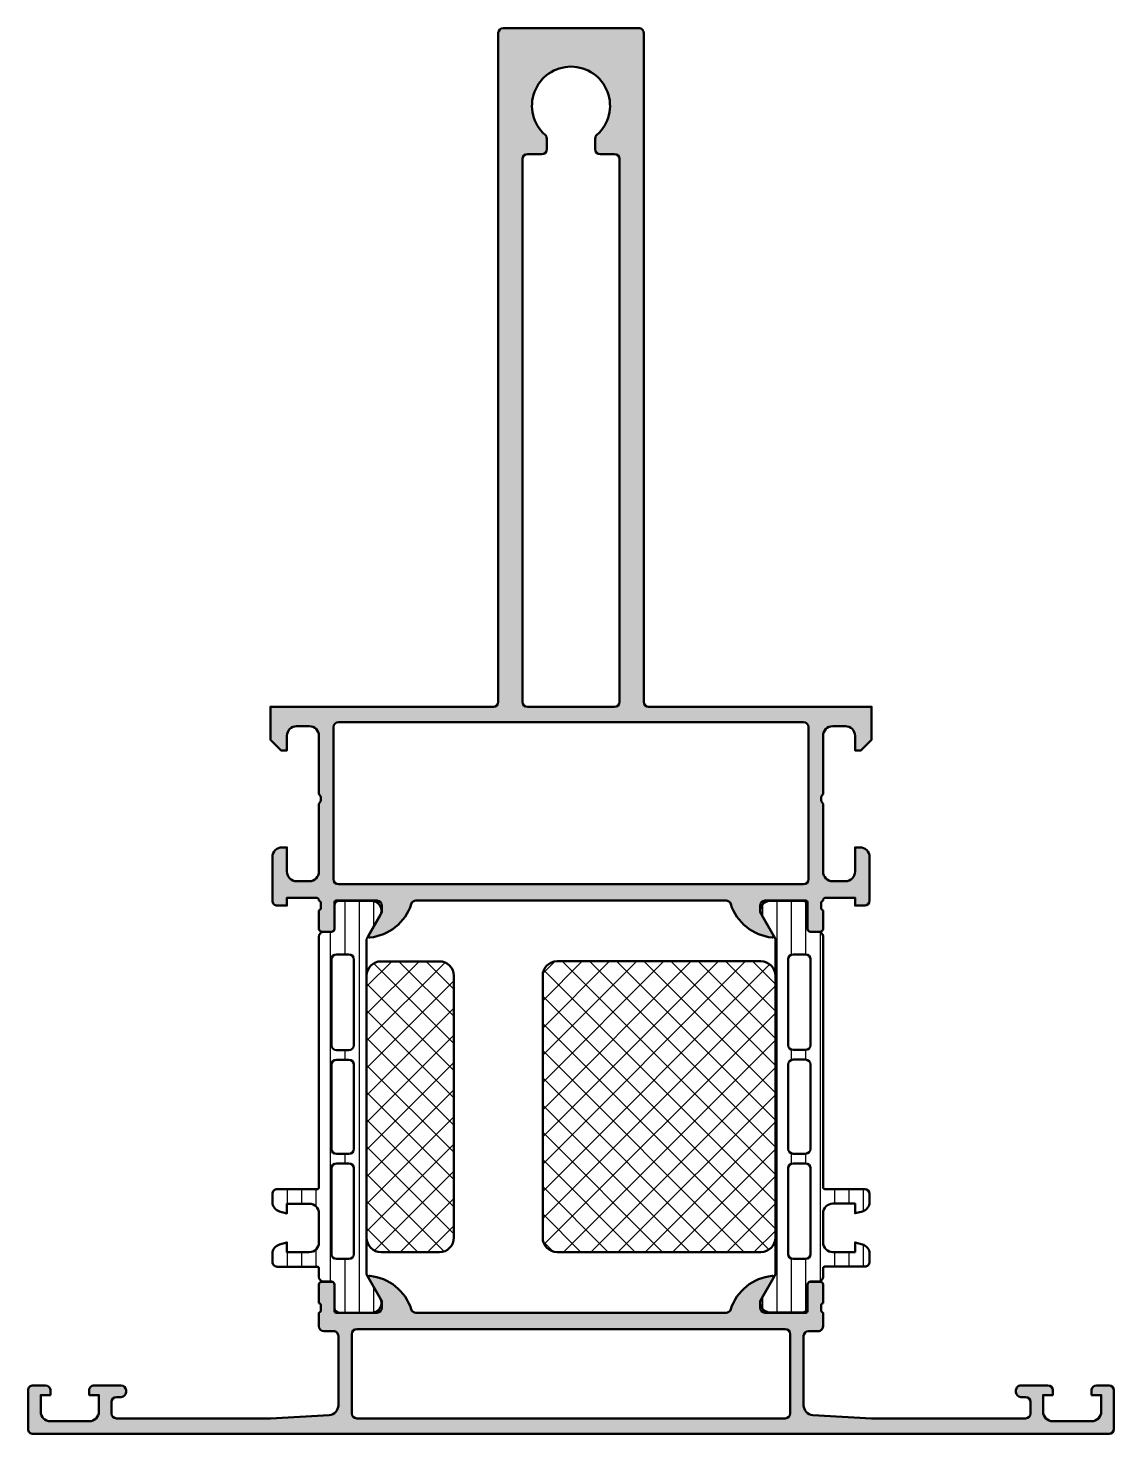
# Model space of a CAD drawing. Extents: x 0 to 112, y 0 to 145.
import ezdxf

# ---------------------------------------------------------------- set-up
doc = ezdxf.new("R2010")
doc.units = 0
for name, color, linetype, lineweight in [('0S-Alu contour', 7, 'Continuous', 50), ('0S-Alu hatch', 252, 'Continuous', 25), ('0S-Plastic contour', 254, 'Continuous', 50), ('0S-Plastic hatch', 253, 'Continuous', 25), ('0S-PT contour', 91, 'Continuous', 50), ('0S-PT hatch', 103, 'Continuous', 25)]:
    doc.layers.add(name, color=color, linetype=linetype, lineweight=lineweight)
pattern_1 = [(135, (0, 0), (-1.403165018917055, -1.403165018917055), []), (225, (0, 0), (1.403165018917055, -1.403165018917055), [])]
pattern_2 = [(90, (0, 0), (-1.4859, 0), [])]

# ---------------------------------------------------------------- blocks, each defined once
blk = doc.blocks.new('503260__7733E15D_0692_41EF_9A1F_BB6066E91535_')
at = {"layer": '0S-Alu hatch'}
h = blk.add_hatch(color=256, dxfattribs=at)
edge = h.paths.add_edge_path()
edge.add_line((63.49999999999996, 144.5), (63.49999999999996, 75.50000000000003))
edge.add_arc((63.99999999999995, 75.50000000000003), 0.4999999999999929, 180, 270)
edge.add_line((63.99999999999995, 75.00000000000003), (86.99999999999994, 75.00000000000004))
edge.add_line((86.99999999999994, 75.00000000000004), (86.99999999999994, 71.60000000000005))
edge.add_line((86.99999999999994, 71.60000000000005), (85.89999999999996, 70.50000000000004))
edge.add_line((85.89999999999996, 70.50000000000004), (85.29999999999997, 70.50000000000004))
edge.add_line((85.29999999999997, 70.50000000000004), (85.29999999999997, 72.00000000000006))
edge.add_arc((84.29999999999997, 72.00000000000006), 1, 0, 90.00000000000081)
edge.add_line((84.29999999999995, 73.00000000000006), (82.99999999999997, 73.00000000000006))
edge.add_arc((82.99999999999997, 72.00000000000006), 1, 90, 180)
edge.add_line((81.99999999999997, 72.00000000000006), (81.99999999999997, 66.00000000000004))
edge.add_arc((82.52499999999996, 65.50000000000004), 0.7250000000000041, 136.3971810272967, 223.6028189727033)
edge.add_line((81.99999999999997, 65.00000000000004), (81.99999999999997, 58.00000000000005))
edge.add_arc((82.99999999999997, 58.00000000000005), 1, 180, 270)
edge.add_line((82.99999999999997, 57.00000000000005), (84.29999999999997, 57.00000000000005))
edge.add_arc((84.29999999999997, 58.00000000000006), 1, 270, 360)
edge.add_line((85.29999999999997, 58.00000000000006), (85.29999999999997, 60.50000000000004))
edge.add_line((85.29999999999997, 60.50000000000004), (85.79999999999995, 60.50000000000004))
edge.add_ellipse((85.79999999999998, 59.50000000000005), major_axis=(-0.9999999999999928, 0), ratio=1, start_angle=180, end_angle=270.0000000000008, ccw=False)
edge.add_line((86.79999999999997, 59.50000000000004), (86.79999999999997, 55.00000000000004))
edge.add_ellipse((86.29999999999997, 55.00000000000004), major_axis=(-0.5, 0), ratio=1, start_angle=90.00000000000159, end_angle=180, ccw=False)
edge.add_line((86.29999999999998, 54.50000000000004), (85.29999999999998, 54.50000000000004))
edge.add_line((85.29999999999998, 54.50000000000004), (85.29999999999998, 55.30000000000004))
edge.add_line((85.29999999999998, 55.30000000000004), (82.29999999999998, 55.30000000000004))
edge.add_arc((82.29999999999998, 55.00000000000004), 0.2999999999999971, 90, 180)
edge.add_arc((82.09999999999997, 54.71715728752542), 0.2999999999999996, 109.4712206344871, 180)
edge.add_line((81.79999999999997, 54.71715728752542), (81.79999999999997, 54.28284271247466))
edge.add_arc((82.09999999999997, 54.28284271247467), 0.2999999999999971, 180, 250.5287793655103)
edge.add_line((81.99999999999997, 54.00000000000005), (81.99999999999997, 52.10000000000009))
edge.add_ellipse((81.69999999999992, 52.1000000000001), major_axis=(-0.300000000000054, 0), ratio=1, start_angle=90.00000000000267, end_angle=180, ccw=False)
edge.add_line((81.69999999999992, 51.80000000000005), (80.71000000000001, 51.80000000000005))
edge.add_ellipse((80.71000000000001, 52.10000000000009), major_axis=(-0.3000000000000398, 0), ratio=1, start_angle=0, end_angle=90, ccw=False)
edge.add_line((80.40999999999995, 52.10000000000009), (80.40999999999995, 54.80000000000005))
edge.add_arc((80.20999999999997, 54.80000000000005), 0.2000000000000028, 0, 90)
edge.add_line((80.20999999999997, 55.00000000000006), (75.99999999999999, 55.00000000000003))
edge.add_arc((75.99999999999999, 54.50000000000002), 0.5, 90, 180)
edge.add_line((75.49999999999999, 54.50000000000002), (75.49999999999999, 53.80000000000003))
edge.add_line((75.49999999999999, 53.80000000000003), (76.88149545762235, 51.40717967697248))
edge.add_ellipse((76.76188021535168, 51.33811978464833), major_axis=(-0.1381197846483035, 0), ratio=1, start_angle=84.37742244921071, end_angle=209.9999999999983, ccw=False)
edge.add_ellipse((77.23822324117381, 56.17660886184789), major_axis=(-5.000000000000059, 0), ratio=1, start_angle=17.748416356070607, end_angle=84.37742244920622, ccw=False)
edge.add_arc((71.99999999999999, 54.50000000000002), 0.4999999999999904, 17.74841635606978, 90)
edge.add_line((71.99999999999999, 55.00000000000002), (39.99999999999996, 55))
edge.add_arc((39.99999999999996, 54.49999999999999), 0.5, 90.00000000000081, 162.2515836439305)
edge.add_ellipse((34.76177675882615, 56.17660886184783), major_axis=(-5.00000000000002, 0), ratio=1, start_angle=95.62257755079372, end_angle=162.2515836439296, ccw=False)
edge.add_ellipse((35.23811978464825, 51.33811978464828), major_axis=(-0.1381197846482897, 0), ratio=1, start_angle=-30.000000000001194, end_angle=95.62257755079918, ccw=False)
edge.add_line((35.11850454237759, 51.40717967697243), (36.49999999999997, 53.79999999999999))
edge.add_line((36.49999999999997, 53.79999999999999), (36.49999999999997, 54.49999999999999))
edge.add_arc((35.99999999999996, 54.49999999999999), 0.5, 0, 90)
edge.add_line((35.99999999999996, 54.99999999999999), (31.78999999999997, 54.99999999999999))
edge.add_arc((31.78999999999997, 54.80000000000001), 0.1999999999999744, 90, 180)
edge.add_line((31.58999999999999, 54.80000000000001), (31.58999999999997, 52.10000000000005))
edge.add_ellipse((31.28999999999993, 52.10000000000004), major_axis=(-0.3000000000000327, 0), ratio=1, start_angle=89.99999999999869, end_angle=180, ccw=False)
edge.add_line((31.28999999999992, 51.80000000000001), (30.30000000000001, 51.80000000000001))
edge.add_ellipse((30.3, 52.10000000000004), major_axis=(-0.3000000000000327, 0), ratio=1, start_angle=0, end_angle=90.00000000000142, ccw=False)
edge.add_line((29.99999999999996, 52.10000000000005), (29.99999999999996, 54.00000000000002))
edge.add_arc((29.89999999999997, 54.28284271247463), 0.2999999999999987, 289.4712206344904, 360)
edge.add_line((30.19999999999996, 54.28284271247463), (30.19999999999997, 54.71715728752539))
edge.add_arc((29.89999999999997, 54.71715728752539), 0.2999999999999971, 0, 70.5287793655103)
edge.add_arc((29.69999999999996, 55.00000000000001), 0.3000000000000043, 0, 89.99999999999935)
edge.add_line((29.69999999999997, 55.30000000000002), (26.69999999999996, 55.30000000000001))
edge.add_line((26.69999999999996, 55.30000000000001), (26.69999999999996, 54.50000000000001))
edge.add_line((26.69999999999996, 54.50000000000001), (25.69999999999997, 54.50000000000001))
edge.add_ellipse((25.69999999999996, 55), major_axis=(-0.4999999999999929, 0), ratio=1, start_angle=0, end_angle=90.0000000000004, ccw=False)
edge.add_line((25.19999999999997, 55.00000000000001), (25.19999999999996, 59.50000000000001))
edge.add_ellipse((26.19999999999997, 59.50000000000001), major_axis=(-1.000000000000003, 0), ratio=1, start_angle=270.0000000000002, end_angle=360, ccw=False)
edge.add_line((26.19999999999996, 60.50000000000001), (26.69999999999996, 60.50000000000001))
edge.add_line((26.69999999999996, 60.50000000000001), (26.69999999999996, 58.00000000000003))
edge.add_arc((27.69999999999996, 58.00000000000003), 1.000000000000003, 180, 269.9999999999998)
edge.add_line((27.69999999999996, 57.00000000000002), (28.99999999999997, 57.00000000000002))
edge.add_arc((28.99999999999997, 58.00000000000002), 0.9999999999999928, 270, 360)
edge.add_line((29.99999999999996, 58.00000000000002), (29.99999999999996, 65.00000000000001))
edge.add_arc((29.47499999999996, 65.50000000000001), 0.7250000000000015, 316.3971810272965, 403.6028189727034)
edge.add_line((29.99999999999996, 66.00000000000001), (29.99999999999996, 72.00000000000001))
edge.add_arc((28.99999999999996, 72.00000000000001), 1, 0, 90)
edge.add_line((28.99999999999996, 73.00000000000003), (27.69999999999996, 73.00000000000003))
edge.add_arc((27.69999999999996, 72.00000000000001), 1, 90, 180)
edge.add_line((26.69999999999996, 72.00000000000001), (26.69999999999996, 70.50000000000001))
edge.add_line((26.69999999999996, 70.50000000000001), (26.09999999999996, 70.50000000000001))
edge.add_line((26.09999999999996, 70.50000000000001), (24.99999999999996, 71.60000000000001))
edge.add_line((24.99999999999996, 71.60000000000001), (24.99999999999996, 75.00000000000001))
edge.add_line((24.99999999999996, 75.00000000000001), (47.99999999999996, 75.00000000000003))
edge.add_arc((47.99999999999996, 75.50000000000003), 0.5, 270, 360)
edge.add_line((48.49999999999996, 75.50000000000003), (48.49999999999996, 144.5))
edge.add_ellipse((48.99999999999995, 144.5), major_axis=(-0.4999999999999929, 0), ratio=1, start_angle=270, end_angle=360, ccw=False)
edge.add_line((48.99999999999995, 145), (62.99999999999996, 145))
edge.add_ellipse((62.99999999999997, 144.5), major_axis=(-0.5, 0), ratio=1, start_angle=180, end_angle=270.0000000000008, ccw=False)
edge = h.paths.add_edge_path()
edge.add_line((80.49999999999997, 57.19999999999999), (80.49999999999997, 72.89999999999999))
edge.add_arc((79.99999999999996, 72.89999999999999), 0.5000000000000142, 0, 90)
edge.add_line((79.99999999999996, 73.4), (31.99999999999996, 73.39999999999999))
edge.add_arc((31.99999999999996, 72.89999999999999), 0.5, 90, 180)
edge.add_line((31.49999999999996, 72.89999999999999), (31.49999999999997, 57.19999999999998))
edge.add_arc((31.99999999999997, 57.19999999999998), 0.5, 180, 270)
edge.add_line((31.99999999999997, 56.69999999999999), (79.99999999999997, 56.7))
edge.add_arc((79.99999999999997, 57.19999999999999), 0.4999999999999929, 270, 360)
edge = h.paths.add_edge_path()
edge.add_line((53.49999999999996, 133.6124308125147), (53.49999999999996, 132.5))
edge.add_ellipse((52.99999999999996, 132.5), major_axis=(-0.5, 0), ratio=1, start_angle=90, end_angle=180, ccw=False)
edge.add_line((52.99999999999996, 132), (51.49999999999995, 132))
edge.add_arc((51.49999999999995, 131.5), 0.5, 90, 180)
edge.add_line((50.99999999999996, 131.5), (50.99999999999996, 75.50000000000003))
edge.add_arc((51.49999999999995, 75.50000000000001), 0.5, 180, 270)
edge.add_line((51.49999999999995, 75.00000000000001), (60.49999999999996, 75.00000000000001))
edge.add_arc((60.49999999999996, 75.50000000000001), 0.5, 270, 360)
edge.add_line((60.99999999999996, 75.50000000000001), (60.99999999999996, 131.5))
edge.add_arc((60.49999999999996, 131.5), 0.5, 0, 90)
edge.add_line((60.49999999999996, 132), (58.99999999999995, 132))
edge.add_ellipse((58.99999999999995, 132.5), major_axis=(-0.5, 0), ratio=1, start_angle=0, end_angle=90, ccw=False)
edge.add_line((58.49999999999996, 132.5), (58.49999999999996, 133.6124308125147))
edge.add_ellipse((58.99999999999995, 133.6124308125147), major_axis=(-0.4999999999999988, 0), ratio=1, start_angle=311.52780464918635, end_angle=360, ccw=False)
edge.add_arc((55.99999999999996, 137), 4.024999999999995, 311.5278046491884, 588.4721953508115)
edge.add_ellipse((52.99999999999997, 133.6124308125147), major_axis=(-0.5, 0), ratio=1, start_angle=180, end_angle=228.4721953508137, ccw=False)
at = {"layer": '0S-Alu contour', "color": 7}
for points in [[(48.49999999999996, 75.50000000000003), (48.49999999999996, 144.5)], [(48.99999999999995, 145), (62.99999999999996, 145)], [(63.49999999999996, 144.5), (63.49999999999996, 75.50000000000003)], [(53.49999999999996, 133.6124308125147), (53.49999999999996, 132.5)], [(58.49999999999996, 132.5), (58.49999999999996, 133.6124308125147)], [(52.99999999999996, 132), (51.49999999999995, 132)], [(60.49999999999996, 132), (58.99999999999995, 132)], [(50.99999999999996, 131.5), (50.99999999999996, 75.50000000000003)], [(60.99999999999996, 75.50000000000001), (60.99999999999996, 131.5)], [(26.69999999999996, 72.00000000000001), (26.69999999999996, 70.50000000000001), (26.09999999999996, 70.50000000000001), (24.99999999999996, 71.60000000000001), (24.99999999999996, 75.00000000000001), (47.99999999999996, 75.00000000000003)], [(51.49999999999995, 75.00000000000001), (60.49999999999996, 75.00000000000001)], [(63.99999999999995, 75.00000000000003), (86.99999999999994, 75.00000000000004), (86.99999999999994, 71.60000000000005), (85.89999999999996, 70.50000000000004), (85.29999999999997, 70.50000000000004), (85.29999999999997, 72.00000000000006)], [(28.99999999999996, 73.00000000000003), (27.69999999999996, 73.00000000000003)], [(31.49999999999996, 72.89999999999999), (31.49999999999997, 57.19999999999998)], [(79.99999999999996, 73.4), (31.99999999999996, 73.39999999999999)], [(80.49999999999997, 57.19999999999999), (80.49999999999997, 72.89999999999999)], [(84.29999999999995, 73.00000000000006), (82.99999999999997, 73.00000000000006)], [(29.99999999999996, 66.00000000000001), (29.99999999999996, 72.00000000000001)], [(81.99999999999997, 72.00000000000006), (81.99999999999997, 66.00000000000004)], [(29.99999999999996, 58.00000000000002), (29.99999999999996, 65.00000000000001)], [(81.99999999999997, 65.00000000000004), (81.99999999999997, 58.00000000000005)], [(25.19999999999997, 55.00000000000001), (25.19999999999996, 59.50000000000001)], [(26.19999999999996, 60.50000000000001), (26.69999999999996, 60.50000000000001), (26.69999999999996, 58.00000000000003)], [(85.29999999999997, 58.00000000000006), (85.29999999999997, 60.50000000000004), (85.79999999999995, 60.50000000000004)], [(86.79999999999997, 59.50000000000004), (86.79999999999997, 55.00000000000004)], [(27.69999999999996, 57.00000000000002), (28.99999999999997, 57.00000000000002)], [(31.99999999999997, 56.69999999999999), (79.99999999999997, 56.7)], [(82.99999999999997, 57.00000000000005), (84.29999999999997, 57.00000000000005)], [(29.69999999999997, 55.30000000000002), (26.69999999999996, 55.30000000000001), (26.69999999999996, 54.50000000000001), (25.69999999999997, 54.50000000000001)], [(86.29999999999998, 54.50000000000004), (85.29999999999998, 54.50000000000004), (85.29999999999998, 55.30000000000004), (82.29999999999998, 55.30000000000004)], [(29.99999999999996, 52.10000000000005), (29.99999999999996, 54.00000000000002)], [(30.19999999999996, 54.28284271247463), (30.19999999999997, 54.71715728752539)], [(31.58999999999999, 54.80000000000001), (31.58999999999997, 52.10000000000005)], [(35.99999999999996, 54.99999999999999), (31.78999999999997, 54.99999999999999)], [(35.11850454237759, 51.40717967697243), (36.49999999999997, 53.79999999999999), (36.49999999999997, 54.49999999999999)], [(71.99999999999999, 55.00000000000002), (39.99999999999996, 55)], [(75.49999999999999, 54.50000000000002), (75.49999999999999, 53.80000000000003), (76.88149545762235, 51.40717967697248)], [(80.20999999999997, 55.00000000000006), (75.99999999999999, 55.00000000000003)], [(80.40999999999995, 52.10000000000009), (80.40999999999995, 54.80000000000005)], [(81.79999999999997, 54.71715728752542), (81.79999999999997, 54.28284271247466)], [(81.99999999999997, 54.00000000000005), (81.99999999999997, 52.10000000000009)], [(31.28999999999992, 51.80000000000001), (30.30000000000001, 51.80000000000001)], [(81.69999999999992, 51.80000000000005), (80.71000000000001, 51.80000000000005)]]:
    blk.add_lwpolyline(points, dxfattribs=at)
at = {"layer": '0S-Alu contour', "color": 7, "extrusion": (0, 0, -1)}
for centre, radius, start, end in [((-48.99999999999995, 144.5), 0.4999999999999929, 0, 90), ((-62.99999999999997, 144.5), 0.5, 89.9999999999992, 180), ((-52.99999999999997, 133.6124308125147), 0.5, 131.5278046491863, 180), ((-58.99999999999995, 133.6124308125147), 0.4999999999999988, 0, 48.47219535081368), ((-52.99999999999996, 132.5), 0.5, 180, 270), ((-58.99999999999995, 132.5), 0.5, 270, 0), ((-26.19999999999997, 59.50000000000001), 1.000000000000003, 0, 89.9999999999998), ((-85.79999999999998, 59.50000000000005), 0.9999999999999928, 89.9999999999992, 180), ((-25.69999999999996, 55), 0.4999999999999929, 269.9999999999996, 0), ((-34.76177675882615, 56.17660886184783), 5.00000000000002, 197.7484163560705, 264.3774224492063), ((-77.23822324117381, 56.17660886184789), 5.000000000000059, 275.6225775507939, 342.2515836439294), ((-86.29999999999997, 55.00000000000004), 0.5, 180, 269.9999999999984), ((-30.3, 52.10000000000004), 0.3000000000000327, 269.9999999999986, 0), ((-31.28999999999993, 52.10000000000004), 0.3000000000000327, 180, 270.0000000000013), ((-35.23811978464825, 51.33811978464828), 0.1381197846482897, 264.3774224492008, 30.00000000000119), ((-76.76188021535168, 51.33811978464833), 0.1381197846483035, 150.0000000000017, 275.6225775507893), ((-80.71000000000001, 52.10000000000009), 0.3000000000000398, 270, 0), ((-81.69999999999992, 52.1000000000001), 0.300000000000054, 180, 269.9999999999973)]:
    blk.add_arc(centre, radius, start, end, dxfattribs=at)
at = {"layer": '0S-Alu contour', "color": 7}
for centre, radius, start, end in [((55.99999999999996, 137), 4.024999999999995, 311.5278046491884, 228.4721953508117), ((51.49999999999995, 131.5), 0.5, 90, 180), ((60.49999999999996, 131.5), 0.5, 0, 90), ((47.99999999999996, 75.50000000000003), 0.5, 270, 0), ((51.49999999999995, 75.50000000000001), 0.5, 180, 270), ((60.49999999999996, 75.50000000000001), 0.5, 270, 0), ((63.99999999999995, 75.50000000000003), 0.4999999999999929, 180, 270), ((27.69999999999996, 72.00000000000001), 1, 90, 180), ((28.99999999999996, 72.00000000000001), 1, 0, 90), ((31.99999999999996, 72.89999999999999), 0.5, 90, 180), ((79.99999999999996, 72.89999999999999), 0.5000000000000142, 0, 90), ((82.99999999999997, 72.00000000000006), 1, 90, 180), ((84.29999999999997, 72.00000000000006), 1, 0, 90.00000000000081), ((29.47499999999996, 65.50000000000001), 0.7250000000000015, 316.3971810272965, 43.6028189727035), ((82.52499999999996, 65.50000000000004), 0.7250000000000041, 136.3971810272967, 223.6028189727033), ((27.69999999999996, 58.00000000000003), 1.000000000000003, 180, 269.9999999999998), ((28.99999999999997, 58.00000000000002), 0.9999999999999928, 270, 0), ((31.99999999999997, 57.19999999999998), 0.5, 180, 270), ((79.99999999999997, 57.19999999999999), 0.4999999999999929, 270, 0), ((82.99999999999997, 58.00000000000005), 1, 180, 270), ((84.29999999999997, 58.00000000000006), 1, 270, 0), ((29.69999999999996, 55.00000000000001), 0.3000000000000043, 0, 89.99999999999935), ((82.29999999999998, 55.00000000000004), 0.2999999999999971, 90, 180), ((29.89999999999997, 54.71715728752539), 0.2999999999999971, 0, 70.5287793655103), ((29.89999999999997, 54.28284271247463), 0.2999999999999987, 289.4712206344904, 0), ((31.78999999999997, 54.80000000000001), 0.1999999999999744, 90, 180), ((35.99999999999996, 54.49999999999999), 0.5, 0, 90), ((39.99999999999996, 54.49999999999999), 0.5, 90.00000000000081, 162.2515836439305), ((71.99999999999999, 54.50000000000002), 0.4999999999999904, 17.74841635606978, 90), ((75.99999999999999, 54.50000000000002), 0.5, 90, 180), ((80.20999999999997, 54.80000000000005), 0.2000000000000028, 0, 90), ((82.09999999999997, 54.71715728752542), 0.2999999999999996, 109.4712206344871, 180), ((82.09999999999997, 54.28284271247467), 0.2999999999999971, 180, 250.5287793655103)]:
    blk.add_arc(centre, radius, start, end, dxfattribs=at)
blk = doc.blocks.new('503270__E76D3637_A38F_4347_831D_77C3C7DAC44A_')
at = {"layer": '0S-Alu hatch'}
h = blk.add_hatch(color=256, dxfattribs=at)
edge = h.paths.add_edge_path()
edge.add_line((112, 0.5000000000000047), (112, 4.500000000000009))
edge.add_arc((111.5, 4.500000000000011), 0.4999999999999858, 0, 90)
edge.add_line((111.5, 4.999999999999999), (110.2, 5.000000000000009))
edge.add_arc((110.2, 4.500000000000002), 0.5000000000000142, 90, 180)
edge.add_line((109.7, 4.500000000000002), (109.7, 4.000000000000011))
edge.add_line((109.7, 4.000000000000011), (110.7, 4.000000000000011))
edge.add_line((110.7, 4.000000000000011), (110.7, 2.300000000000009))
edge.add_ellipse((109.7, 2.299999999999999), major_axis=(-0.9999999999999857, 0), ratio=1, start_angle=89.9999999999992, end_angle=180, ccw=False)
edge.add_line((109.7, 1.300000000000013), (105.7, 1.300000000000012))
edge.add_ellipse((105.7, 2.299999999999999), major_axis=(-0.9999999999999875, 0), ratio=1, start_angle=0, end_angle=90.0000000000008, ccw=False)
edge.add_line((104.7, 2.30000000000001), (104.7, 4.000000000000011))
edge.add_line((104.7, 4.000000000000011), (105.7, 4.000000000000011))
edge.add_line((105.7, 4.000000000000011), (105.7, 4.500000000000009))
edge.add_arc((105.2, 4.500000000000009), 0.5, 0, 90)
edge.add_line((105.2, 5.000000000000009), (102.4, 5.000000000000008))
edge.add_arc((102.4, 4.500000000000001), 0.5, 89.99999999999837, 180)
edge.add_line((101.9, 4.500000000000001), (101.9, 4.300000000000013))
edge.add_arc((102.4, 4.30000000000002), 0.5000000000000142, 180, 270)
edge.add_line((102.4, 3.800000000000006), (102.9, 3.800000000000001))
edge.add_ellipse((102.9, 3.30000000000001), major_axis=(-0.4999999999999907, 0), ratio=1, start_angle=180, end_angle=270, ccw=False)
edge.add_line((103.4, 3.300000000000013), (103.4, 2.100000000000012))
edge.add_ellipse((102.9, 2.100000000000006), major_axis=(-0.5, 0), ratio=1, start_angle=90, end_angle=180, ccw=False)
edge.add_line((102.9, 1.600000000000006), (87, 1.600000000000008))
edge.add_line((87, 1.600000000000008), (80.94295020946149, 1.94611713088792))
edge.add_ellipse((81, 2.94448846531191), major_axis=(-1.000000000000013, 0), ratio=1, start_angle=0, end_angle=86.72951207681638, ccw=False)
edge.add_line((79.99999999999999, 2.944488465311905), (80, 10.10000000000001))
edge.add_ellipse((80.5, 10.10000000000001), major_axis=(-0.5, 0), ratio=1, start_angle=270, end_angle=360, ccw=False)
edge.add_line((80.5, 10.60000000000001), (81.49999999999999, 10.60000000000001))
edge.add_arc((81.5, 11.10000000000002), 0.5, 269.9999999999984, 360)
edge.add_line((82, 11.10000000000002), (82, 12.50000000000003))
edge.add_ellipse((82.1, 12.78284271247464), major_axis=(-0.2999999999999861, 0), ratio=1, start_angle=0, end_angle=70.52877936551249, ccw=False)
edge.add_line((81.79999999999998, 12.78284271247465), (81.79999999999998, 13.2171572875254))
edge.add_ellipse((82.1, 13.2171572875254), major_axis=(-0.2999999999999971, 0), ratio=1, start_angle=289.47122063448967, end_angle=360, ccw=False)
edge.add_line((82, 13.50000000000002), (82, 15.39999999999998))
edge.add_arc((81.69999999999996, 15.39999999999998), 0.3000000000000398, 0, 90)
edge.add_line((81.69999999999996, 15.70000000000002), (80.71000000000004, 15.70000000000002))
edge.add_arc((80.71000000000004, 15.39999999999998), 0.3000000000000398, 89.99999999999729, 180)
edge.add_line((80.40999999999998, 15.39999999999998), (80.40999999999998, 12.70000000000002))
edge.add_ellipse((80.21, 12.70000000000002), major_axis=(-0.1999999999999886, 0), ratio=1, start_angle=90.00000000000409, end_angle=180, ccw=False)
edge.add_line((80.21, 12.50000000000003), (76, 12.50000000000002))
edge.add_ellipse((76, 13.00000000000002), major_axis=(-0.4999999999999965, 0), ratio=1, start_angle=0, end_angle=90, ccw=False)
edge.add_line((75.5, 13.00000000000002), (75.5, 13.70000000000002))
edge.add_line((75.5, 13.70000000000002), (76.88149545762236, 16.09282032302758))
edge.add_arc((76.76188021535171, 16.16188021535172), 0.1381197846483053, 330.0000000000001, 455.6225775508009)
edge.add_arc((77.23822324117381, 11.32339113815222), 5, 95.62257755079376, 162.25158364393)
edge.add_ellipse((72, 13.00000000000003), major_axis=(-0.5000000000000099, 0), ratio=1, start_angle=90, end_angle=162.2515836439287, ccw=False)
edge.add_line((72, 12.50000000000002), (40, 12.50000000000001))
edge.add_ellipse((40, 13.00000000000001), major_axis=(-0.4999999999999947, 0), ratio=1, start_angle=17.74841635607038, end_angle=90, ccw=False)
edge.add_arc((34.76177675882619, 11.3233911381522), 5.000000000000003, 17.74841635607014, 84.37742244920646)
edge.add_arc((35.2381197846483, 16.16188021535171), 0.1381197846482982, 84.37742244920751, 209.9999999999997)
edge.add_line((35.11850454237764, 16.09282032302757), (36.49999999999999, 13.70000000000001))
edge.add_line((36.49999999999999, 13.70000000000001), (36.49999999999999, 13.00000000000001))
edge.add_ellipse((36, 13), major_axis=(-0.5, 0), ratio=1, start_angle=90.0000000000008, end_angle=180, ccw=False)
edge.add_line((36, 12.50000000000001), (31.79, 12.5))
edge.add_ellipse((31.79000000000001, 12.70000000000001), major_axis=(-0.2000000000000099, 0), ratio=1, start_angle=0, end_angle=89.99999999999898, ccw=False)
edge.add_line((31.59, 12.70000000000001), (31.59, 15.39999999999997))
edge.add_arc((31.28999999999996, 15.39999999999997), 0.3000000000000362, 0, 89.99999999999935)
edge.add_line((31.28999999999996, 15.7), (30.30000000000004, 15.70000000000001))
edge.add_arc((30.30000000000004, 15.39999999999997), 0.3000000000000398, 90, 180)
edge.add_line((30, 15.39999999999997), (30, 13.50000000000001))
edge.add_ellipse((29.9, 13.21715728752539), major_axis=(-0.2999999999999987, 0), ratio=1, start_angle=180, end_angle=250.5287793655097, ccw=False)
edge.add_line((30.2, 13.21715728752539), (30.2, 12.78284271247463))
edge.add_ellipse((29.90000000000001, 12.78284271247462), major_axis=(-0.2999999999999864, 0), ratio=1, start_angle=109.47122063448899, end_angle=180, ccw=False)
edge.add_line((30, 12.50000000000001), (30, 11.1))
edge.add_arc((30.5, 11.1), 0.5, 180, 270)
edge.add_line((30.5, 10.6), (31.5, 10.6))
edge.add_ellipse((31.50000000000001, 10.10000000000001), major_axis=(-0.4999999999999929, 0), ratio=1, start_angle=180, end_angle=270.0000000000004, ccw=False)
edge.add_line((32, 10.1), (32, 2.944488465311886))
edge.add_ellipse((31, 2.94448846531189), major_axis=(-1.000000000000003, 0), ratio=1, start_angle=93.2704879231838, end_angle=180, ccw=False)
edge.add_line((31.05704979053852, 1.94611713088791), (25.00000000000003, 1.599999999999996))
edge.add_line((25.00000000000003, 1.599999999999996), (9.099999999999998, 1.600000000000002))
edge.add_ellipse((9.099999999999998, 2.100000000000002), major_axis=(-0.5000000000000002, 0), ratio=1, start_angle=0, end_angle=90, ccw=False)
edge.add_line((8.599999999999998, 2.100000000000001), (8.599999999999996, 3.3))
edge.add_ellipse((9.099999999999998, 3.299999999999999), major_axis=(-0.5000000000000018, 0), ratio=1, start_angle=270, end_angle=360, ccw=False)
edge.add_line((9.099999999999998, 3.800000000000001), (9.600000000000003, 3.800000000000001))
edge.add_arc((9.600000000000003, 4.299999999999999), 0.4999999999999983, 270.0000000000002, 360)
edge.add_line((10.1, 4.299999999999999), (10.1, 4.499999999999998))
edge.add_arc((9.600000000000003, 4.5), 0.4999999999999983, 0, 89.9999999999998)
edge.add_line((9.600000000000003, 4.999999999999998), (6.800000000000001, 4.999999999999999))
edge.add_arc((6.8, 4.499999999999998), 0.5, 89.99999999999991, 180)
edge.add_line((6.3, 4.499999999999998), (6.3, 4))
edge.add_line((6.3, 4), (7.300000000000013, 4))
edge.add_line((7.300000000000013, 4), (7.300000000000014, 2.299999999999998))
edge.add_ellipse((6.300000000000015, 2.299999999999995), major_axis=(-0.9999999999999982, 0), ratio=1, start_angle=90, end_angle=180, ccw=False)
edge.add_line((6.300000000000014, 1.299999999999997), (2.299999999999988, 1.299999999999996))
edge.add_ellipse((2.29999999999999, 2.299999999999997), major_axis=(-1, 0), ratio=1, start_angle=0, end_angle=89.99999999999989, ccw=False)
edge.add_line((1.299999999999989, 2.299999999999997), (1.29999999999999, 4))
edge.add_line((1.29999999999999, 4), (2.300000000000002, 4))
edge.add_line((2.300000000000002, 4), (2.300000000000002, 4.499999999999998))
edge.add_arc((1.800000000000001, 4.499999999999998), 0.5000000000000009, 0, 89.99999999999994)
edge.add_line((1.800000000000001, 4.999999999999999), (0.5000000000000027, 4.999999999999998))
edge.add_arc((0.5000000000000026, 4.499999999999998), 0.5, 89.99999999999999, 180)
edge.add_line((2.4e-15, 4.499999999999998), (2.2e-15, 0.5000000000000006))
edge.add_arc((0.5000000000000049, 0.5000000000000027), 0.5000000000000027, 180, 270.0000000000002)
edge.add_line((0.500000000000007, 0), (111.5, 1.14e-14))
edge.add_arc((111.5, 0.5000000000000047), 0.4999999999999858, 270, 360)
edge = h.paths.add_edge_path()
edge.add_ellipse((33.9, 10.3), major_axis=(-0.5, 0), ratio=1, start_angle=270, end_angle=360, ccw=False)
edge.add_line((33.9, 10.8), (78.1, 10.8))
edge.add_ellipse((78.1, 10.3), major_axis=(-0.5, 0), ratio=1, start_angle=180, end_angle=270, ccw=False)
edge.add_line((78.6, 10.3), (78.6, 2.100000000000008))
edge.add_ellipse((78.1, 2.100000000000008), major_axis=(-0.4999999999999999, 0), ratio=1, start_angle=90, end_angle=180, ccw=False)
edge.add_line((78.1, 1.600000000000009), (33.90000000000001, 1.599999999999998))
edge.add_ellipse((33.90000000000001, 2.099999999999998), major_axis=(-0.5, 0), ratio=1, start_angle=0, end_angle=90, ccw=False)
edge.add_line((33.40000000000001, 2.099999999999999), (33.4, 10.3))
at = {"layer": '0S-Alu contour', "color": 7}
for points in [[(35.11850454237764, 16.09282032302757), (36.49999999999999, 13.70000000000001), (36.49999999999999, 13.00000000000001)], [(75.5, 13.00000000000002), (75.5, 13.70000000000002), (76.88149545762236, 16.09282032302758)], [(30, 15.39999999999997), (30, 13.50000000000001)], [(31.28999999999996, 15.7), (30.30000000000004, 15.70000000000001)], [(31.59, 12.70000000000001), (31.59, 15.39999999999997)], [(80.40999999999998, 15.39999999999998), (80.40999999999998, 12.70000000000002)], [(81.69999999999996, 15.70000000000002), (80.71000000000004, 15.70000000000002)], [(82, 13.50000000000002), (82, 15.39999999999998)], [(30.2, 13.21715728752539), (30.2, 12.78284271247463)], [(81.79999999999998, 12.78284271247465), (81.79999999999998, 13.2171572875254)], [(30, 12.50000000000001), (30, 11.1)], [(36, 12.50000000000001), (31.79, 12.5)], [(72, 12.50000000000002), (40, 12.50000000000001)], [(80.21, 12.50000000000003), (76, 12.50000000000002)], [(82, 11.10000000000002), (82, 12.50000000000003)], [(30.5, 10.6), (31.5, 10.6)], [(33.40000000000001, 2.099999999999999), (33.4, 10.3)], [(33.9, 10.8), (78.1, 10.8)], [(78.6, 10.3), (78.6, 2.100000000000008)], [(80.5, 10.60000000000001), (81.49999999999999, 10.60000000000001)], [(32, 10.1), (32, 2.944488465311886)], [(79.99999999999999, 2.944488465311905), (80, 10.10000000000001)], [(2.4e-15, 4.499999999999998), (2.2e-15, 0.5000000000000006)], [(1.800000000000001, 4.999999999999999), (0.5000000000000027, 4.999999999999998)], [(1.299999999999989, 2.299999999999997), (1.29999999999999, 4), (2.300000000000002, 4), (2.300000000000002, 4.499999999999998)], [(6.3, 4.499999999999998), (6.3, 4), (7.300000000000013, 4), (7.300000000000014, 2.299999999999998)], [(9.600000000000003, 4.999999999999998), (6.800000000000001, 4.999999999999999)], [(10.1, 4.299999999999999), (10.1, 4.499999999999998)], [(101.9, 4.500000000000001), (101.9, 4.300000000000013)], [(105.2, 5.000000000000009), (102.4, 5.000000000000008)], [(104.7, 2.30000000000001), (104.7, 4.000000000000011), (105.7, 4.000000000000011), (105.7, 4.500000000000009)], [(109.7, 4.500000000000002), (109.7, 4.000000000000011), (110.7, 4.000000000000011), (110.7, 2.300000000000009)], [(111.5, 4.999999999999999), (110.2, 5.000000000000009)], [(112, 0.5000000000000047), (112, 4.500000000000009)], [(8.599999999999998, 2.100000000000001), (8.599999999999996, 3.3)], [(9.099999999999998, 3.800000000000001), (9.600000000000003, 3.800000000000001)], [(102.4, 3.800000000000006), (102.9, 3.800000000000001)], [(103.4, 3.300000000000013), (103.4, 2.100000000000012)], [(31.05704979053852, 1.94611713088791), (25.00000000000003, 1.599999999999996), (9.099999999999998, 1.600000000000002)], [(78.1, 1.600000000000009), (33.90000000000001, 1.599999999999998)], [(102.9, 1.600000000000006), (87, 1.600000000000008), (80.94295020946149, 1.94611713088792)], [(0.500000000000007, 0), (111.5, 1.14e-14)], [(6.300000000000014, 1.299999999999997), (2.299999999999988, 1.299999999999996)], [(109.7, 1.300000000000013), (105.7, 1.300000000000012)]]:
    blk.add_lwpolyline(points, dxfattribs=at)
for centre, radius, start, end in [((35.2381197846483, 16.16188021535171), 0.1381197846482982, 84.37742244920751, 209.9999999999997), ((34.76177675882619, 11.3233911381522), 5.000000000000003, 17.74841635607014, 84.37742244920646), ((77.23822324117381, 11.32339113815222), 5, 95.62257755079376, 162.25158364393), ((76.76188021535171, 16.16188021535172), 0.1381197846483053, 330.0000000000001, 95.62257755080088), ((30.30000000000004, 15.39999999999997), 0.3000000000000398, 90, 180), ((31.28999999999996, 15.39999999999997), 0.3000000000000362, 0, 89.99999999999935), ((80.71000000000004, 15.39999999999998), 0.3000000000000398, 89.99999999999729, 180), ((81.69999999999996, 15.39999999999998), 0.3000000000000398, 0, 90), ((30.5, 11.1), 0.5, 180, 270), ((81.5, 11.10000000000002), 0.5, 269.9999999999984, 0), ((0.5000000000000026, 4.499999999999998), 0.5, 89.99999999999999, 180), ((1.800000000000001, 4.499999999999998), 0.5000000000000009, 0, 89.99999999999994), ((6.8, 4.499999999999998), 0.5, 89.99999999999991, 180), ((9.600000000000003, 4.5), 0.4999999999999983, 0, 89.9999999999998), ((102.4, 4.500000000000001), 0.5, 89.99999999999837, 180), ((105.2, 4.500000000000009), 0.5, 0, 90), ((110.2, 4.500000000000002), 0.5000000000000142, 90, 180), ((111.5, 4.500000000000011), 0.4999999999999858, 0, 90), ((9.600000000000003, 4.299999999999999), 0.4999999999999983, 270.0000000000002, 0), ((102.4, 4.30000000000002), 0.5000000000000142, 180, 270), ((0.5000000000000049, 0.5000000000000027), 0.5000000000000027, 180, 270.0000000000002), ((111.5, 0.5000000000000047), 0.4999999999999858, 270, 0)]:
    blk.add_arc(centre, radius, start, end, dxfattribs=at)
at = {"layer": '0S-Alu contour', "color": 7, "extrusion": (0, 0, -1)}
for centre, radius, start, end in [((-29.9, 13.21715728752539), 0.2999999999999987, 109.4712206344903, 180), ((-82.1, 13.2171572875254), 0.2999999999999971, 0, 70.5287793655103), ((-29.90000000000001, 12.78284271247462), 0.2999999999999865, 180, 250.528779365511), ((-31.79000000000001, 12.70000000000001), 0.2000000000000099, 270.000000000001, 0), ((-36, 13), 0.5, 180, 269.9999999999992), ((-40, 13.00000000000001), 0.4999999999999947, 270, 342.2515836439296), ((-72, 13.00000000000003), 0.5000000000000099, 197.7484163560714, 270), ((-76, 13.00000000000002), 0.4999999999999965, 270, 0), ((-80.21, 12.70000000000002), 0.1999999999999886, 180, 269.9999999999959), ((-82.1, 12.78284271247464), 0.2999999999999861, 289.4712206344875, 0), ((-31.50000000000001, 10.10000000000001), 0.4999999999999929, 89.99999999999959, 180), ((-33.9, 10.3), 0.5, 0, 90), ((-78.1, 10.3), 0.5, 90, 180), ((-80.5, 10.10000000000001), 0.5, 0, 90), ((-9.099999999999998, 3.299999999999999), 0.5000000000000018, 0, 90), ((-31, 2.94448846531189), 1.000000000000003, 180, 266.7295120768162), ((-81, 2.94448846531191), 1.000000000000013, 273.2704879231836, 0), ((-102.9, 3.30000000000001), 0.4999999999999907, 90, 180), ((-2.29999999999999, 2.299999999999997), 1, 270.0000000000001, 0), ((-6.300000000000015, 2.299999999999995), 0.9999999999999982, 180, 270.0000000000001), ((-9.099999999999998, 2.100000000000002), 0.5000000000000002, 270, 0), ((-33.90000000000001, 2.099999999999998), 0.5, 270, 0), ((-78.1, 2.100000000000008), 0.4999999999999999, 180, 270), ((-102.9, 2.100000000000006), 0.5, 180, 270), ((-105.7, 2.299999999999999), 0.9999999999999875, 269.9999999999992, 0), ((-109.7, 2.299999999999999), 0.9999999999999857, 180, 270.0000000000008)]:
    blk.add_arc(centre, radius, start, end, dxfattribs=at)
blk = doc.blocks.new('504310__C11F19E0_F687_4F19_BA22_BD78201B6A32_')
at = {"layer": '0S-PT hatch'}
h = blk.add_hatch(dxfattribs=at)
h.set_pattern_fill('ANSI37', color=256, scale=0.625, angle=90, style=0)
h.set_pattern_definition(pattern_1)
edge = h.paths.add_edge_path()
edge.add_line((53.07999999999998, 20.25000000000003), (53.07999999999998, 47.25000000000003))
edge.add_ellipse((54.57999999999998, 47.25000000000003), major_axis=(-1.5, 0), ratio=1, start_angle=270, end_angle=360, ccw=False)
edge.add_line((54.57999999999998, 48.75000000000003), (75.57999999999998, 48.75000000000003))
edge.add_ellipse((75.57999999999998, 47.25000000000003), major_axis=(-1.5, 0), ratio=1, start_angle=180, end_angle=270, ccw=False)
edge.add_line((77.07999999999998, 47.25000000000003), (77.07999999999998, 20.25000000000003))
edge.add_ellipse((75.57999999999998, 20.25000000000003), major_axis=(-1.5, 0), ratio=1, start_angle=90, end_angle=180, ccw=False)
edge.add_line((75.57999999999998, 18.75000000000003), (54.57999999999998, 18.75000000000003))
edge.add_ellipse((54.57999999999998, 20.25000000000003), major_axis=(-1.5, 0), ratio=1, start_angle=0, end_angle=90, ccw=False)
at = {"layer": '0S-PT contour', "color": 7}
for points in [[(54.57999999999998, 48.75000000000003), (75.57999999999998, 48.75000000000003)], [(53.07999999999998, 20.25000000000003), (53.07999999999998, 47.25000000000003)], [(77.07999999999998, 47.25000000000003), (77.07999999999998, 20.25000000000003)], [(75.57999999999998, 18.75000000000003), (54.57999999999998, 18.75000000000003)]]:
    blk.add_lwpolyline(points, dxfattribs=at)
at = {"layer": '0S-PT contour', "color": 7, "extrusion": (0, 0, -1)}
for centre, start, end in [((-54.57999999999998, 47.25000000000003), 0, 90), ((-75.57999999999998, 47.25000000000003), 90, 180), ((-54.57999999999998, 20.25000000000003), 270, 0), ((-75.57999999999998, 20.25000000000003), 180, 270)]:
    blk.add_arc(centre, 1.5, start, end, dxfattribs=at)
blk = doc.blocks.new('284035__7C1A6876_C92E_41D0_9C17_00802ADA4BDB___5F9E095D_5071_4486_9E84_ED72BAFF5C55_')
at = {"layer": '0S-Plastic hatch'}
h = blk.add_hatch(dxfattribs=at)
h.set_pattern_fill('ANSI31', color=256, scale=0.4680000000000001, angle=45, style=0)
h.set_pattern_definition(pattern_2)
edge = h.paths.add_edge_path()
edge.add_ellipse((26.19946815248186, 23.91045001586788), major_axis=(-1.000000000000005, 0), ratio=1, start_angle=0, end_angle=74.99999999999989, ccw=False)
edge.add_line((25.19946815248185, 23.91045001586787), (25.19946815248185, 24.74119923924222))
edge.add_ellipse((25.69946815248186, 24.74119923924222), major_axis=(-0.5000000000000036, 0), ratio=1, start_angle=269.9999999999996, end_angle=360, ccw=False)
edge.add_line((25.69946815248186, 25.24119923924223), (29.79946815248186, 25.24119923924223))
edge.add_arc((29.79946815248185, 25.44119923924223), 0.2000000000000028, 270.000000000001, 360)
edge.add_line((29.99946815248186, 25.44119923924223), (29.99946815248186, 51.28119923924224))
edge.add_ellipse((30.49946815248186, 51.28119923924224), major_axis=(-0.5000000000000036, 0), ratio=1, start_angle=270.0000000000004, end_angle=360, ccw=False)
edge.add_line((30.49946815248186, 51.78119923924224), (31.29946815248186, 51.78119923924223))
edge.add_arc((31.29946815248186, 52.08119923924223), 0.2999999999999971, 269.9999999999993, 360)
edge.add_line((31.59946815248185, 52.08119923924224), (31.59946815248185, 54.48119923924224))
edge.add_ellipse((32.09946815248185, 54.48119923924223), major_axis=(-0.4999999999999929, 0), ratio=1, start_angle=269.9999999999992, end_angle=360, ccw=False)
edge.add_line((32.09946815248186, 54.98119923924222), (35.44946815248186, 54.98119923924222))
edge.add_ellipse((35.44946815248184, 53.98119923924222), major_axis=(-1, 0), ratio=1, start_angle=150.000000000001, end_angle=269.9999999999992, ccw=False)
edge.add_line((36.31549355626629, 53.48119923924223), (34.96645545058964, 51.1445966988638))
edge.add_arc((35.39946815248186, 50.8945966988638), 0.499999999999998, 149.9999999999999, 180)
edge.add_line((34.89946815248186, 50.8945966988638), (34.89946815248185, 16.58780177962067))
edge.add_arc((35.39946815248186, 16.58780177962067), 0.5000000000000071, 180, 210)
edge.add_line((34.96645545058964, 16.33780177962067), (36.31549355626629, 14.00119923924223))
edge.add_ellipse((35.44946815248186, 13.50119923924223), major_axis=(-0.999999999999995, 0), ratio=1, start_angle=89.9999999999996, end_angle=210.0000000000001, ccw=False)
edge.add_line((35.44946815248185, 12.50119923924223), (32.09946815248185, 12.50119923924223))
edge.add_ellipse((32.09946815248185, 13.00119923924224), major_axis=(-0.5, 0), ratio=1, start_angle=0, end_angle=90, ccw=False)
edge.add_line((31.59946815248185, 13.00119923924223), (31.59946815248185, 15.40119923924223))
edge.add_arc((31.29946815248185, 15.40119923924223), 0.3000000000000007, 0, 90)
edge.add_line((31.29946815248185, 15.70119923924223), (30.49946815248185, 15.70119923924223))
edge.add_ellipse((30.49946815248186, 16.20119923924223), major_axis=(-0.5000000000000036, 0), ratio=1, start_angle=0, end_angle=89.9999999999996, ccw=False)
edge.add_line((29.99946815248185, 16.20119923924223), (29.99946815248186, 17.04119923924222))
edge.add_arc((29.79946815248186, 17.04119923924223), 0.1999999999999993, 0, 90)
edge.add_line((29.79946815248186, 17.24119923924223), (25.69946815248187, 17.24119923924223))
edge.add_ellipse((25.69946815248186, 17.74119923924223), major_axis=(-0.5000000000000036, 0), ratio=1, start_angle=0, end_angle=90.0000000000008, ccw=False)
edge.add_line((25.19946815248185, 17.74119923924223), (25.19946815248186, 18.57194846261658))
edge.add_ellipse((26.19946815248186, 18.57194846261657), major_axis=(-1.000000000000003, 0), ratio=1, start_angle=285.0000000000001, end_angle=360, ccw=False)
edge.add_line((25.94064910737934, 19.53787428890564), (26.69946815248186, 19.74119923924223))
edge.add_line((26.69946815248186, 19.74119923924223), (26.69946815248186, 18.74119923924222))
edge.add_line((26.69946815248186, 18.74119923924222), (28.99946815248186, 18.74119923924222))
edge.add_arc((28.99946815248186, 19.74119923924223), 1, 270, 360)
edge.add_line((29.99946815248186, 19.74119923924223), (29.99946815248186, 22.74119923924223))
edge.add_arc((28.99946815248185, 22.74119923924223), 1, 0, 89.9999999999998)
edge.add_line((28.99946815248186, 23.74119923924223), (26.69946815248186, 23.74119923924222))
edge.add_line((26.69946815248186, 23.74119923924222), (26.69946815248186, 22.74119923924223))
edge.add_line((26.69946815248186, 22.74119923924223), (25.94064910737933, 22.94452418957881))
edge = h.paths.add_edge_path()
edge.add_line((33.59946815248186, 18.54119923924223), (33.59946815248186, 27.39119923924223))
edge.add_arc((33.09946815248185, 27.39119923924223), 0.5, 0, 90)
edge.add_line((33.09946815248185, 27.89119923924224), (31.79946815248186, 27.89119923924224))
edge.add_arc((31.79946815248186, 27.39119923924223), 0.5, 90, 180)
edge.add_line((31.29946815248186, 27.39119923924223), (31.29946815248186, 18.54119923924223))
edge.add_arc((31.79946815248186, 18.54119923924223), 0.5, 180, 270)
edge.add_line((31.79946815248186, 18.04119923924223), (33.09946815248185, 18.04119923924223))
edge.add_arc((33.09946815248185, 18.54119923924223), 0.5, 270, 360)
edge = h.paths.add_edge_path()
edge.add_line((33.59946815248186, 40.09119923924223), (33.59946815248186, 48.94119923924223))
edge.add_arc((33.09946815248185, 48.94119923924223), 0.5, 0, 90)
edge.add_line((33.09946815248185, 49.44119923924223), (31.79946815248186, 49.44119923924223))
edge.add_arc((31.79946815248186, 48.94119923924223), 0.5, 90, 180)
edge.add_line((31.29946815248186, 48.94119923924223), (31.29946815248186, 40.09119923924223))
edge.add_arc((31.79946815248186, 40.09119923924223), 0.5, 180, 270)
edge.add_line((31.79946815248186, 39.59119923924223), (33.09946815248185, 39.59119923924223))
edge.add_arc((33.09946815248185, 40.09119923924223), 0.5, 270, 360)
edge = h.paths.add_edge_path()
edge.add_arc((33.09946815248185, 38.09119923924224), 0.5, 0, 90)
edge.add_line((33.09946815248185, 38.59119923924224), (31.79946815248186, 38.59119923924224))
edge.add_arc((31.79946815248186, 38.09119923924224), 0.5, 90, 180)
edge.add_line((31.29946815248186, 38.09119923924224), (31.29946815248186, 29.39119923924224))
edge.add_arc((31.79946815248186, 29.39119923924224), 0.5, 180, 270)
edge.add_line((31.79946815248186, 28.89119923924223), (33.09946815248185, 28.89119923924223))
edge.add_arc((33.09946815248185, 29.39119923924224), 0.5, 270, 360)
edge.add_line((33.59946815248186, 29.39119923924224), (33.59946815248186, 38.09119923924224))
at = {"layer": '0S-Alu contour', "color": 7}
for points in [[(33.09946815248185, 49.44119923924223), (31.79946815248186, 49.44119923924223)], [(31.29946815248186, 48.94119923924223), (31.29946815248186, 40.09119923924223)], [(33.59946815248186, 40.09119923924223), (33.59946815248186, 48.94119923924223)], [(31.79946815248186, 39.59119923924223), (33.09946815248185, 39.59119923924223)], [(31.29946815248186, 38.09119923924224), (31.29946815248186, 29.39119923924224)], [(33.09946815248185, 38.59119923924224), (31.79946815248186, 38.59119923924224)], [(33.59946815248186, 29.39119923924224), (33.59946815248186, 38.09119923924224)], [(31.79946815248186, 28.89119923924223), (33.09946815248185, 28.89119923924223)], [(33.09946815248185, 27.89119923924224), (31.79946815248186, 27.89119923924224)], [(31.29946815248186, 27.39119923924223), (31.29946815248186, 18.54119923924223)], [(33.59946815248186, 18.54119923924223), (33.59946815248186, 27.39119923924223)], [(31.79946815248186, 18.04119923924223), (33.09946815248185, 18.04119923924223)]]:
    blk.add_lwpolyline(points, dxfattribs=at)
for centre, start, end in [((31.79946815248186, 48.94119923924223), 90, 180), ((33.09946815248185, 48.94119923924223), 0, 90), ((31.79946815248186, 40.09119923924223), 180, 270), ((33.09946815248185, 40.09119923924223), 270, 0), ((31.79946815248186, 38.09119923924224), 90, 180), ((33.09946815248185, 38.09119923924224), 0, 90), ((31.79946815248186, 29.39119923924224), 180, 270), ((33.09946815248185, 29.39119923924224), 270, 0), ((31.79946815248186, 27.39119923924223), 90, 180), ((33.09946815248185, 27.39119923924223), 0, 90), ((31.79946815248186, 18.54119923924223), 180, 270), ((33.09946815248185, 18.54119923924223), 270, 0)]:
    blk.add_arc(centre, 0.5, start, end, dxfattribs=at)
at = {"layer": '0S-Plastic contour', "color": 7}
for points in [[(31.59946815248185, 52.08119923924224), (31.59946815248185, 54.48119923924224)], [(32.09946815248186, 54.98119923924222), (35.44946815248186, 54.98119923924222)], [(36.31549355626629, 53.48119923924223), (34.96645545058964, 51.1445966988638)], [(29.99946815248186, 25.44119923924223), (29.99946815248186, 51.28119923924224)], [(30.49946815248186, 51.78119923924224), (31.29946815248186, 51.78119923924223)], [(34.89946815248186, 50.8945966988638), (34.89946815248185, 16.58780177962067)], [(25.19946815248185, 23.91045001586787), (25.19946815248185, 24.74119923924222)], [(25.69946815248186, 25.24119923924223), (29.79946815248186, 25.24119923924223)], [(28.99946815248186, 23.74119923924223), (26.69946815248186, 23.74119923924222), (26.69946815248186, 22.74119923924223), (25.94064910737933, 22.94452418957881)], [(29.99946815248186, 19.74119923924223), (29.99946815248186, 22.74119923924223)], [(25.94064910737934, 19.53787428890564), (26.69946815248186, 19.74119923924223), (26.69946815248186, 18.74119923924222), (28.99946815248186, 18.74119923924222)], [(25.19946815248185, 17.74119923924223), (25.19946815248186, 18.57194846261658)], [(29.79946815248186, 17.24119923924223), (25.69946815248187, 17.24119923924223)], [(29.99946815248185, 16.20119923924223), (29.99946815248186, 17.04119923924222)], [(34.96645545058964, 16.33780177962067), (36.31549355626629, 14.00119923924223)], [(31.29946815248185, 15.70119923924223), (30.49946815248185, 15.70119923924223)], [(31.59946815248185, 13.00119923924223), (31.59946815248185, 15.40119923924223)], [(35.44946815248185, 12.50119923924223), (32.09946815248185, 12.50119923924223)]]:
    blk.add_lwpolyline(points, dxfattribs=at)
at = {"layer": '0S-Plastic contour', "color": 7, "extrusion": (0, 0, -1)}
for centre, radius, start, end in [((-32.09946815248185, 54.48119923924223), 0.4999999999999929, 0, 90.00000000000081), ((-35.44946815248184, 53.98119923924222), 1, 90.00000000000081, 209.999999999999), ((-30.49946815248186, 51.28119923924224), 0.5000000000000036, 0, 89.99999999999959), ((-25.69946815248186, 24.74119923924222), 0.5000000000000036, 0, 90.0000000000004), ((-26.19946815248186, 23.91045001586788), 1.000000000000005, 285.0000000000001, 0), ((-26.19946815248186, 18.57194846261657), 1.000000000000003, 0, 74.99999999999987), ((-25.69946815248186, 17.74119923924223), 0.5000000000000036, 269.9999999999992, 0), ((-30.49946815248186, 16.20119923924223), 0.5000000000000036, 270.0000000000004, 0), ((-35.44946815248186, 13.50119923924223), 0.999999999999995, 149.9999999999999, 270.0000000000004), ((-32.09946815248185, 13.00119923924224), 0.5, 270, 0)]:
    blk.add_arc(centre, radius, start, end, dxfattribs=at)
at = {"layer": '0S-Plastic contour', "color": 7}
for centre, radius, start, end in [((31.29946815248186, 52.08119923924223), 0.2999999999999971, 269.9999999999993, 0), ((35.39946815248186, 50.8945966988638), 0.499999999999998, 149.9999999999999, 180), ((29.79946815248185, 25.44119923924223), 0.2000000000000028, 270.000000000001, 0), ((28.99946815248185, 22.74119923924223), 1, 0, 89.9999999999998), ((28.99946815248186, 19.74119923924223), 1, 270, 0), ((29.79946815248186, 17.04119923924223), 0.1999999999999993, 0, 90), ((35.39946815248186, 16.58780177962067), 0.5000000000000071, 180, 210), ((31.29946815248185, 15.40119923924223), 0.3000000000000007, 0, 90)]:
    blk.add_arc(centre, radius, start, end, dxfattribs=at)
blk = doc.blocks.new('284035__A408C492_1B51_46CB_AB71_7499C384EE01___6A6AE4DD_1B43_4F77_A5CC_9BAAA3B68EA4_')
at = {"layer": '0S-Plastic hatch'}
h = blk.add_hatch(dxfattribs=at)
h.set_pattern_fill('ANSI31', color=256, scale=0.4680000000000001, angle=45, style=0)
h.set_pattern_definition(pattern_2)
edge = h.paths.add_edge_path()
edge.add_line((82.2, 25.25000000000003), (86.3, 25.25000000000002))
edge.add_ellipse((86.3, 24.75000000000002), major_axis=(-0.5000000000000036, 0), ratio=1, start_angle=180, end_angle=270, ccw=False)
edge.add_line((86.79999999999998, 24.75000000000002), (86.79999999999998, 23.91925077662567))
edge.add_ellipse((85.8, 23.91925077662567), major_axis=(-1, 0), ratio=1, start_angle=105.0000000000004, end_angle=180, ccw=False)
edge.add_line((86.05881904510252, 22.9533249503366), (85.29999999999998, 22.75000000000002))
edge.add_line((85.29999999999998, 22.75000000000002), (85.29999999999998, 23.75000000000002))
edge.add_line((85.29999999999998, 23.75000000000002), (83, 23.75000000000002))
edge.add_arc((82.99999999999999, 22.75000000000003), 0.9999999999999928, 89.9999999999992, 180)
edge.add_line((82, 22.75000000000002), (82, 19.75000000000002))
edge.add_arc((82.99999999999999, 19.75000000000001), 0.9999999999999857, 180, 270.0000000000008)
edge.add_line((83, 18.75000000000003), (85.29999999999998, 18.75000000000002))
edge.add_line((85.29999999999998, 18.75000000000002), (85.29999999999998, 19.75000000000002))
edge.add_line((85.29999999999998, 19.75000000000002), (86.05881904510252, 19.54667504966344))
edge.add_ellipse((85.8, 18.58074922337437), major_axis=(-0.9999999999999992, 0), ratio=1, start_angle=180, end_angle=254.9999999999996, ccw=False)
edge.add_line((86.79999999999998, 18.58074922337437), (86.79999999999998, 17.75000000000002))
edge.add_ellipse((86.3, 17.75000000000002), major_axis=(-0.5, 0), ratio=1, start_angle=89.9999999999983, end_angle=180, ccw=False)
edge.add_line((86.29999999999998, 17.25000000000002), (82.2, 17.25000000000002))
edge.add_arc((82.19999999999997, 17.05000000000003), 0.1999999999999851, 89.99999999999594, 180)
edge.add_line((82, 17.05000000000002), (82, 16.21000000000002))
edge.add_ellipse((81.5, 16.21000000000002), major_axis=(-0.5, 0), ratio=1, start_angle=90, end_angle=180, ccw=False)
edge.add_line((81.5, 15.71000000000002), (80.7, 15.71000000000002))
edge.add_arc((80.70000000000002, 15.41000000000002), 0.3000000000000078, 90.00000000000273, 180)
edge.add_line((80.4, 15.41000000000002), (80.4, 13.01000000000003))
edge.add_ellipse((79.9, 13.01000000000003), major_axis=(-0.5, 0), ratio=1, start_angle=90, end_angle=180, ccw=False)
edge.add_line((79.9, 12.51000000000002), (76.55, 12.51000000000003))
edge.add_ellipse((76.55, 13.51000000000002), major_axis=(-0.9999999999999946, 0), ratio=1, start_angle=-30, end_angle=90, ccw=False)
edge.add_line((75.68397459621556, 14.01000000000002), (77.0330127018922, 16.34660254037846))
edge.add_arc((76.59999999999987, 16.59660254037849), 0.5000000000001275, 330.0000000000051, 360)
edge.add_line((77.1, 16.59660254037846), (77.1, 50.9033974596216))
edge.add_arc((76.60000000000026, 50.90339745962167), 0.49999999999973, 0, 30.00000000000672)
edge.add_line((77.0330127018922, 51.15339745962159), (75.68397459621556, 53.49000000000003))
edge.add_ellipse((76.55, 53.99000000000002), major_axis=(-0.9999999999999923, 0), ratio=1, start_angle=-90, end_angle=29.999999999999773, ccw=False)
edge.add_line((76.55, 54.99000000000002), (79.89999999999999, 54.99000000000002))
edge.add_ellipse((79.9, 54.49000000000002), major_axis=(-0.4999999999999929, 0), ratio=1, start_angle=180, end_angle=270.00000000000165, ccw=False)
edge.add_line((80.4, 54.49000000000002), (80.39999999999999, 52.09000000000003))
edge.add_arc((80.70000000000002, 52.09000000000005), 0.3000000000000256, 180, 269.9999999999973)
edge.add_line((80.7, 51.79000000000002), (81.5, 51.79000000000002))
edge.add_ellipse((81.5, 51.29000000000003), major_axis=(-0.5, 0), ratio=1, start_angle=180, end_angle=270, ccw=False)
edge.add_line((82, 51.29000000000003), (82, 25.45000000000003))
edge.add_arc((82.19999999999997, 25.45000000000002), 0.1999999999999886, 180, 270.0000000000041)
edge = h.paths.add_edge_path()
edge.add_arc((80.20000000000002, 27.40000000000003), 0.5, 0, 90)
edge.add_line((80.20000000000002, 27.90000000000003), (78.89999999999999, 27.90000000000003))
edge.add_arc((78.89999999999999, 27.40000000000003), 0.5, 90, 180)
edge.add_line((78.39999999999999, 27.40000000000003), (78.4, 18.55000000000002))
edge.add_arc((78.9, 18.55000000000002), 0.5, 180, 269.9999999999984)
edge.add_line((78.89999999999999, 18.05000000000002), (80.20000000000002, 18.05000000000002))
edge.add_arc((80.19999999999999, 18.55000000000002), 0.5, 270.0000000000017, 360)
edge.add_line((80.7, 18.55000000000002), (80.7, 27.40000000000003))
edge = h.paths.add_edge_path()
edge.add_arc((80.20000000000002, 40.10000000000003), 0.5, 270, 360)
edge.add_line((80.7, 40.10000000000003), (80.7, 48.95000000000003))
edge.add_arc((80.20000000000002, 48.95000000000003), 0.5, 0, 90)
edge.add_line((80.20000000000002, 49.45000000000002), (78.89999999999999, 49.45000000000002))
edge.add_arc((78.89999999999999, 48.95000000000003), 0.5, 90, 180)
edge.add_line((78.39999999999999, 48.95000000000003), (78.39999999999999, 40.10000000000003))
edge.add_arc((78.89999999999999, 40.10000000000003), 0.5, 180, 270)
edge.add_line((78.89999999999999, 39.60000000000003), (80.20000000000002, 39.60000000000003))
edge = h.paths.add_edge_path()
edge.add_line((78.4, 38.10000000000003), (78.39999999999999, 29.40000000000003))
edge.add_arc((78.89999999999999, 29.40000000000003), 0.5, 180, 270)
edge.add_line((78.89999999999999, 28.90000000000003), (80.20000000000002, 28.90000000000003))
edge.add_arc((80.20000000000002, 29.40000000000003), 0.5, 270, 360)
edge.add_line((80.7, 29.40000000000003), (80.7, 38.10000000000003))
edge.add_arc((80.20000000000002, 38.10000000000003), 0.5, 0, 90)
edge.add_line((80.20000000000002, 38.60000000000003), (78.9, 38.60000000000003))
edge.add_arc((78.9, 38.10000000000003), 0.5, 90, 180)
at = {"layer": '0S-Alu contour', "color": 7}
for points in [[(80.20000000000002, 49.45000000000002), (78.89999999999999, 49.45000000000002)], [(78.39999999999999, 48.95000000000003), (78.39999999999999, 40.10000000000003)], [(80.7, 40.10000000000003), (80.7, 48.95000000000003)], [(78.89999999999999, 39.60000000000003), (80.20000000000002, 39.60000000000003)], [(78.4, 38.10000000000003), (78.39999999999999, 29.40000000000003)], [(80.20000000000002, 38.60000000000003), (78.9, 38.60000000000003)], [(80.7, 29.40000000000003), (80.7, 38.10000000000003)], [(78.89999999999999, 28.90000000000003), (80.20000000000002, 28.90000000000003)], [(80.20000000000002, 27.90000000000003), (78.89999999999999, 27.90000000000003)], [(78.39999999999999, 27.40000000000003), (78.4, 18.55000000000002)], [(80.7, 18.55000000000002), (80.7, 27.40000000000003)], [(78.89999999999999, 18.05000000000002), (80.20000000000002, 18.05000000000002)]]:
    blk.add_lwpolyline(points, dxfattribs=at)
for centre, start, end in [((78.89999999999999, 48.95000000000003), 90, 180), ((80.20000000000002, 48.95000000000003), 0, 90), ((78.89999999999999, 40.10000000000003), 180, 270), ((80.20000000000002, 40.10000000000003), 270, 0), ((78.9, 38.10000000000003), 90, 180), ((80.20000000000002, 38.10000000000003), 0, 90), ((78.89999999999999, 29.40000000000003), 180, 270), ((80.20000000000002, 29.40000000000003), 270, 0), ((78.89999999999999, 27.40000000000003), 90, 180), ((80.20000000000002, 27.40000000000003), 0, 90), ((78.9, 18.55000000000002), 180, 269.9999999999984), ((80.19999999999999, 18.55000000000002), 270.0000000000017, 0)]:
    blk.add_arc(centre, 0.5, start, end, dxfattribs=at)
at = {"layer": '0S-Plastic contour', "color": 7}
for points in [[(76.55, 54.99000000000002), (79.89999999999999, 54.99000000000002)], [(80.4, 54.49000000000002), (80.39999999999999, 52.09000000000003)], [(77.0330127018922, 51.15339745962159), (75.68397459621556, 53.49000000000003)], [(77.1, 16.59660254037846), (77.1, 50.9033974596216)], [(80.7, 51.79000000000002), (81.5, 51.79000000000002)], [(82, 51.29000000000003), (82, 25.45000000000003)], [(82.2, 25.25000000000003), (86.3, 25.25000000000002)], [(86.79999999999998, 24.75000000000002), (86.79999999999998, 23.91925077662567)], [(86.05881904510252, 22.9533249503366), (85.29999999999998, 22.75000000000002), (85.29999999999998, 23.75000000000002), (83, 23.75000000000002)], [(82, 22.75000000000002), (82, 19.75000000000002)], [(83, 18.75000000000003), (85.29999999999998, 18.75000000000002), (85.29999999999998, 19.75000000000002), (86.05881904510252, 19.54667504966344)], [(86.79999999999998, 18.58074922337437), (86.79999999999998, 17.75000000000002)], [(75.68397459621556, 14.01000000000002), (77.0330127018922, 16.34660254037846)], [(82, 17.05000000000002), (82, 16.21000000000002)], [(86.29999999999998, 17.25000000000002), (82.2, 17.25000000000002)], [(80.4, 15.41000000000002), (80.4, 13.01000000000003)], [(81.5, 15.71000000000002), (80.7, 15.71000000000002)], [(79.9, 12.51000000000002), (76.55, 12.51000000000003)]]:
    blk.add_lwpolyline(points, dxfattribs=at)
at = {"layer": '0S-Plastic contour', "color": 7, "extrusion": (0, 0, -1)}
for centre, radius, start, end in [((-76.55, 53.99000000000002), 0.9999999999999923, 330.0000000000002, 90), ((-79.9, 54.49000000000002), 0.4999999999999929, 89.99999999999837, 180), ((-81.5, 51.29000000000003), 0.5, 90, 180), ((-86.3, 24.75000000000002), 0.5000000000000036, 90, 180), ((-85.8, 23.91925077662567), 1, 180, 254.9999999999996), ((-85.8, 18.58074922337437), 0.9999999999999992, 105.0000000000004, 180), ((-86.3, 17.75000000000002), 0.5, 180, 270.0000000000017), ((-81.5, 16.21000000000002), 0.5, 180, 270), ((-76.55, 13.51000000000002), 0.9999999999999946, 270, 29.99999999999996), ((-79.9, 13.01000000000003), 0.5, 180, 270)]:
    blk.add_arc(centre, radius, start, end, dxfattribs=at)
at = {"layer": '0S-Plastic contour', "color": 7}
for centre, radius, start, end in [((76.60000000000026, 50.90339745962167), 0.49999999999973, 0, 30.00000000000672), ((80.70000000000002, 52.09000000000005), 0.3000000000000256, 180, 269.9999999999973), ((82.19999999999997, 25.45000000000002), 0.1999999999999886, 180, 270.0000000000041), ((82.99999999999999, 22.75000000000003), 0.9999999999999928, 89.9999999999992, 180), ((82.99999999999999, 19.75000000000001), 0.9999999999999857, 180, 270.0000000000008), ((76.59999999999987, 16.59660254037849), 0.5000000000001275, 330.0000000000051, 0), ((82.19999999999997, 17.05000000000003), 0.1999999999999851, 89.99999999999594, 180), ((80.70000000000002, 15.41000000000002), 0.3000000000000078, 90.00000000000273, 180)]:
    blk.add_arc(centre, radius, start, end, dxfattribs=at)
blk = doc.blocks.new('504310__F6E2201E_B86A_4F7E_B9CB_11D0C1D95802_')
at = {"layer": '0S-PT hatch'}
h = blk.add_hatch(dxfattribs=at)
h.set_pattern_fill('ANSI37', color=256, scale=0.625, angle=90, style=0)
h.set_pattern_definition(pattern_1)
edge = h.paths.add_edge_path()
edge.add_line((43.91946815248187, 20.24119923924224), (43.91946815248185, 47.24119923924223))
edge.add_arc((42.41946815248185, 47.24119923924223), 1.5, 0, 90)
edge.add_line((42.41946815248185, 48.74119923924223), (36.41946815248186, 48.74119923924223))
edge.add_arc((36.41946815248186, 47.24119923924223), 1.5, 90, 180)
edge.add_line((34.91946815248186, 47.24119923924223), (34.91946815248187, 20.24119923924224))
edge.add_arc((36.41946815248187, 20.24119923924224), 1.5, 180, 270)
edge.add_line((36.41946815248187, 18.74119923924223), (42.41946815248186, 18.74119923924224))
edge.add_arc((42.41946815248186, 20.24119923924224), 1.5, 270, 360)
at = {"layer": '0S-PT contour', "color": 7}
for points in [[(42.41946815248185, 48.74119923924223), (36.41946815248186, 48.74119923924223)], [(34.91946815248186, 47.24119923924223), (34.91946815248187, 20.24119923924224)], [(43.91946815248187, 20.24119923924224), (43.91946815248185, 47.24119923924223)], [(36.41946815248187, 18.74119923924223), (42.41946815248186, 18.74119923924224)]]:
    blk.add_lwpolyline(points, dxfattribs=at)
for centre, start, end in [((36.41946815248186, 47.24119923924223), 90, 180), ((42.41946815248185, 47.24119923924223), 0, 90), ((36.41946815248187, 20.24119923924224), 180, 270), ((42.41946815248186, 20.24119923924224), 270, 0)]:
    blk.add_arc(centre, 1.5, start, end, dxfattribs=at)
blk = doc.blocks.new('504310__FD320A12_9C2D_4752_A95B_8EDB168C43E0_')
at = {"layer": '0S-Alu contour', "color": 7}
for name in ['503260__7733E15D_0692_41EF_9A1F_BB6066E91535_', '503270__E76D3637_A38F_4347_831D_77C3C7DAC44A_']:
    blk.add_blockref(name, (0, 0), dxfattribs=at)
at = {"layer": '0S-Plastic contour', "color": 7}
for name in ['284035__7C1A6876_C92E_41D0_9C17_00802ADA4BDB___5F9E095D_5071_4486_9E84_ED72BAFF5C55_', '284035__A408C492_1B51_46CB_AB71_7499C384EE01___6A6AE4DD_1B43_4F77_A5CC_9BAAA3B68EA4_']:
    blk.add_blockref(name, (0, 0), dxfattribs=at)
at = {"layer": '0S-PT contour', "color": 7}
for name in ['504310__F6E2201E_B86A_4F7E_B9CB_11D0C1D95802_', '504310__C11F19E0_F687_4F19_BA22_BD78201B6A32_']:
    blk.add_blockref(name, (0, 0), dxfattribs=at)

msp = doc.modelspace()

# ---------------------------------------------------------------- block references
at = {"layer": '0S-Alu contour', "color": 7}
msp.add_blockref('504310__FD320A12_9C2D_4752_A95B_8EDB168C43E0_', (0, 0), dxfattribs=at)

doc.saveas('drawing.dxf')
